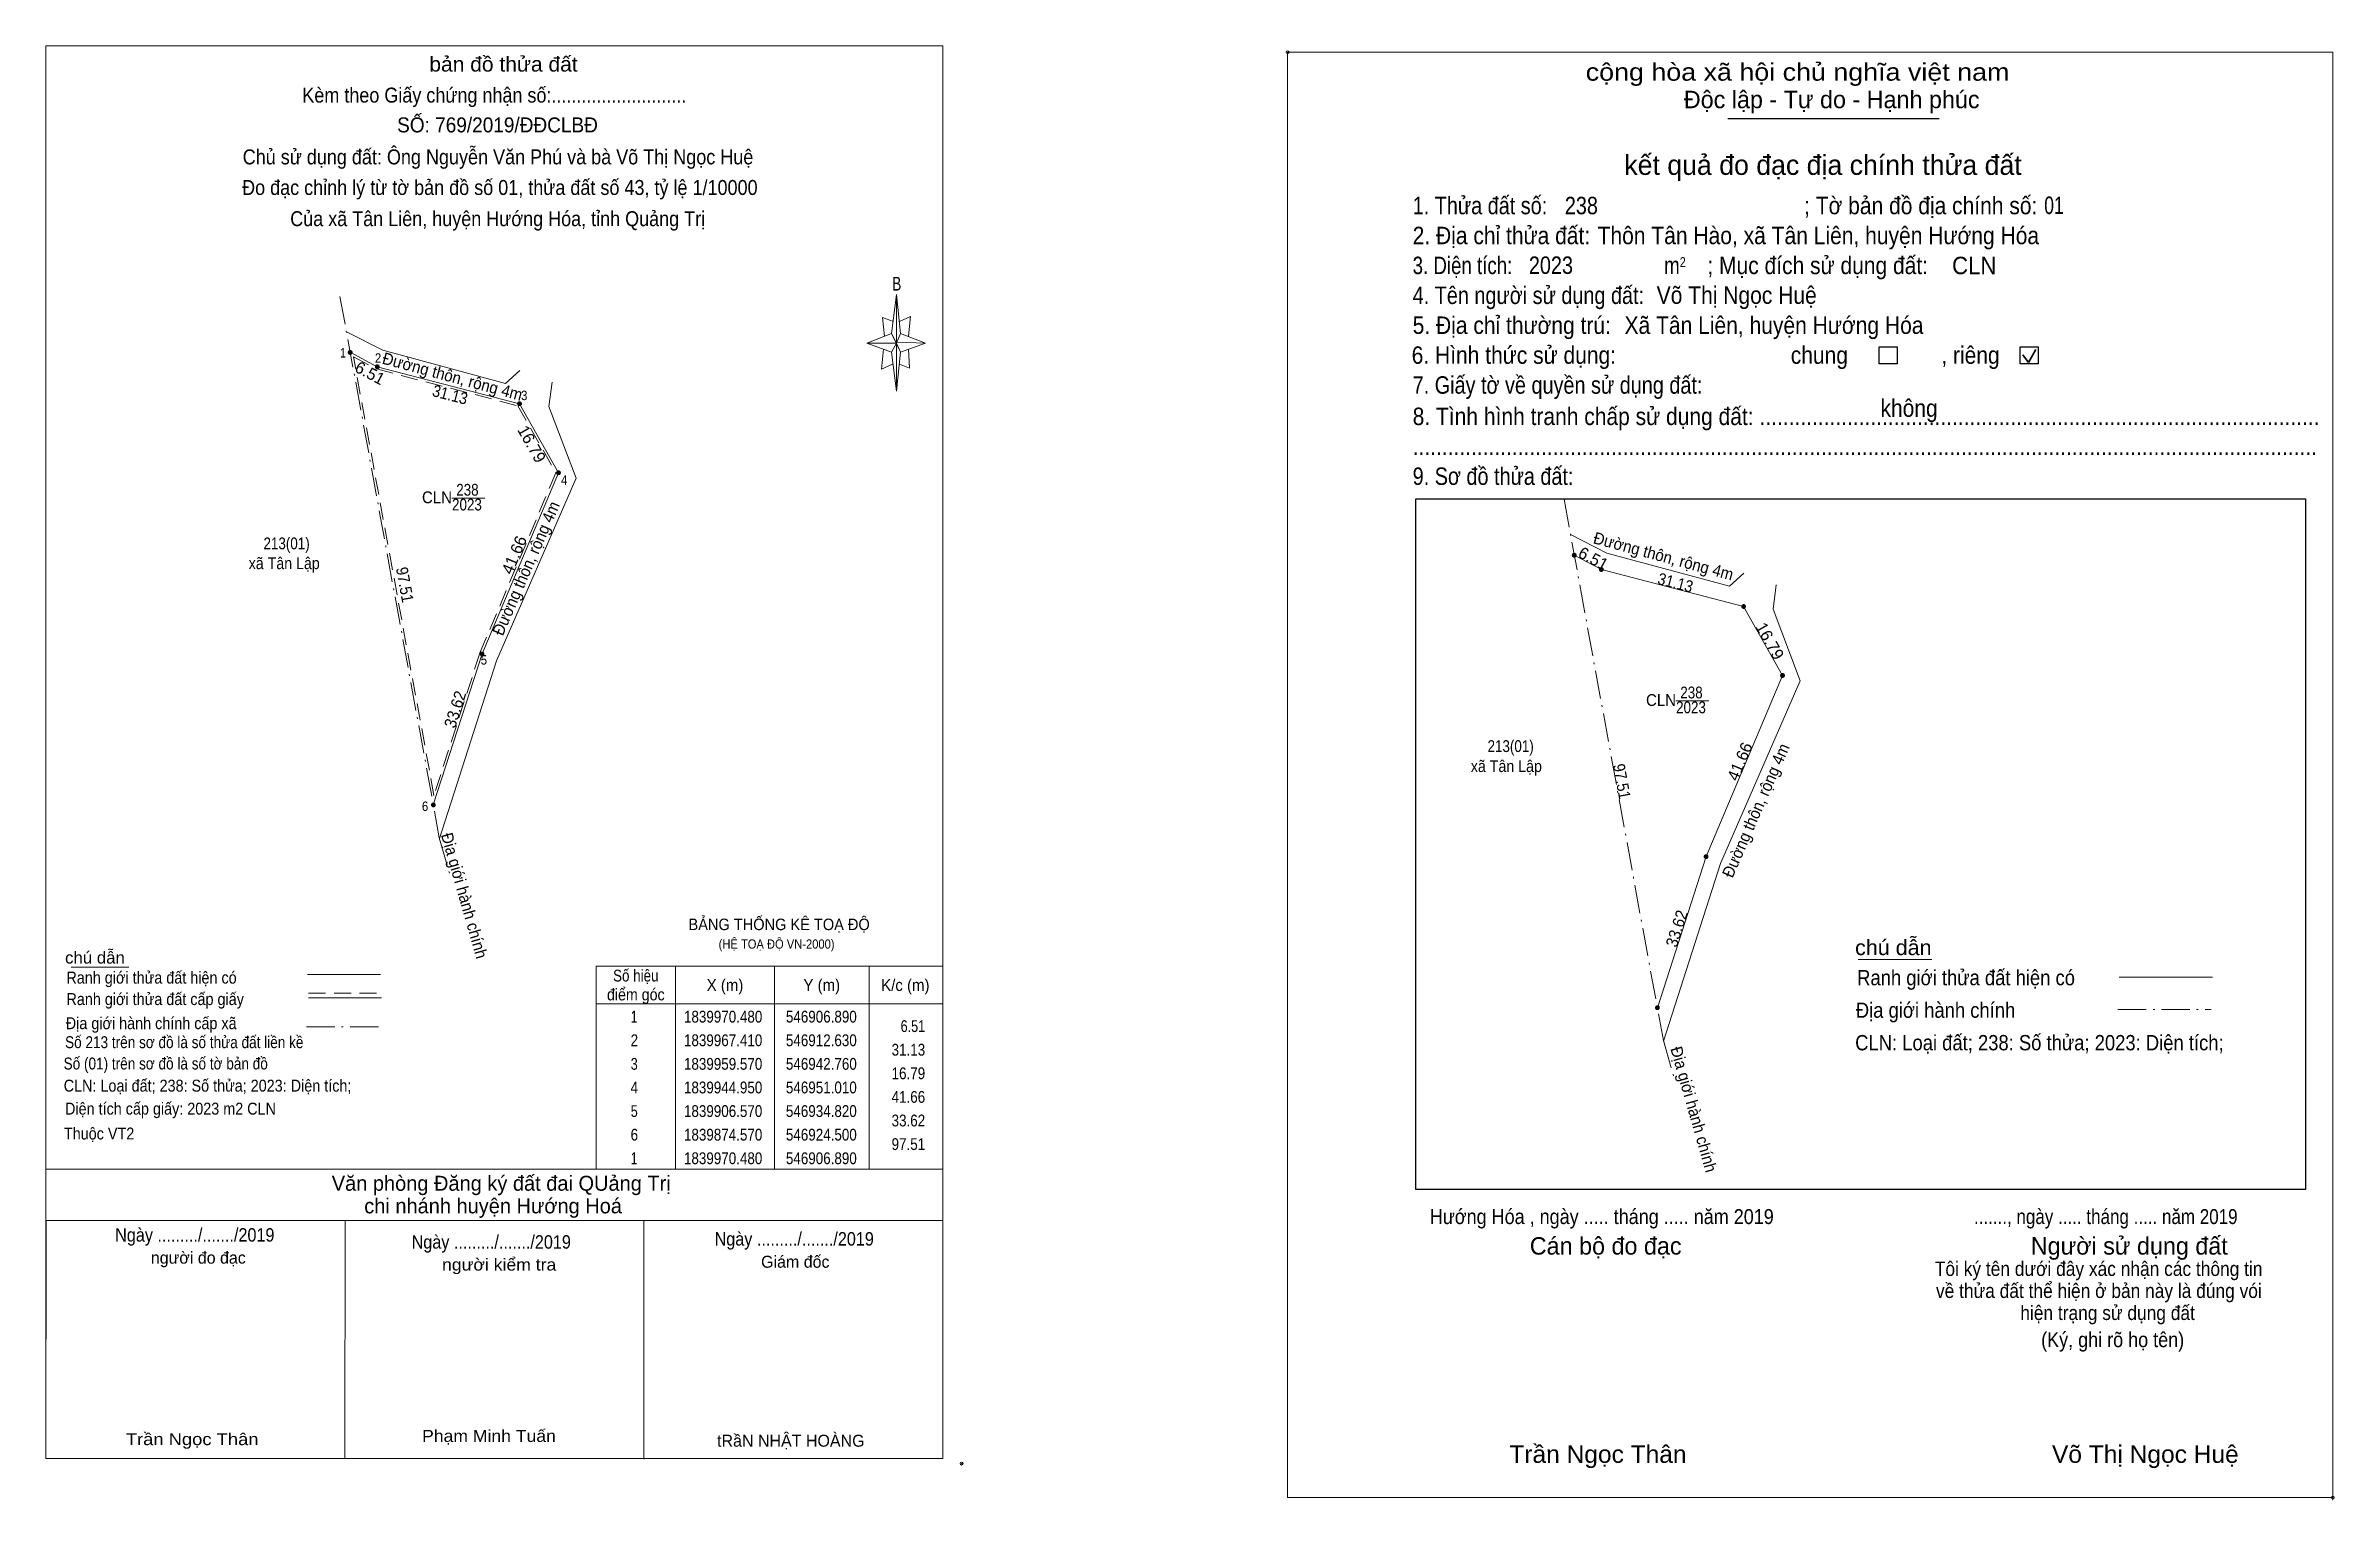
# Model space of a CAD drawing. Header units: centimetres. Extents: x 545770 to 546957, y 1839649 to 1840080.
# Drawn here: x 545770.2 to 546254.9, y 1839649.3 to 1839957.5 of the extents above; entities that cross this region are included whole.
import ezdxf
from ezdxf.enums import TextEntityAlignment as Align

# ---------------------------------------------------------------- set-up
doc = ezdxf.new("R2010")
doc.units = ezdxf.units.CM
doc.header["$LTSCALE"] = 1.2
doc.header["$PDMODE"] = 32
doc.header["$PDSIZE"] = 0.6
doc.linetypes.add('DOT_DASHED', pattern=[7.7, 5, -1.2, 0.3, -1.2])
doc.linetypes.add('MEDIUM_DASHED', pattern=[4.5, 3, -1.5])
for name, color, linetype, lineweight in [('17', 7, 'Continuous', 13), ('2', 7, 'Continuous', 13), ('5', 7, 'Continuous', 13), ('6', 7, 'Continuous', 13), ('63', 7, 'Continuous', 13)]:
    doc.layers.add(name, color=color, linetype=linetype, lineweight=lineweight)

msp = doc.modelspace()

# ---------------------------------------------------------------- texts
at = {"layer": '2'}
for s, height, width, p in [('cộng hòa xã hội chủ nghĩa việt nam', 3.696, 1.15, (546096.37, 1839950.09)), ('1. Thửa đất số:', 3.696, 0.85, (546059.71, 1839921.79)), ('238', 3.7, 0.85, (546091.94, 1839921.79)), ('; Tờ bản đồ địa chính số:', 3.696, 0.9, (546142.63, 1839921.79)), ('01', 3.7, 0.75, (546193.5, 1839921.84)), ('2. Địa chỉ thửa đất:', 3.696, 0.9, (546059.71, 1839915.45)), ('Thôn Tân Hào, xã Tân Liên, huyện Hướng Hóa', 3.7, 0.9, (546098.88, 1839915.45)), ('3. Diện tích:', 3.696, 0.8, (546059.71, 1839909.11)), ('2023', 3.7, 0.85, (546084.32, 1839909.15)), ('m', 3.696, 0.8, (546112.98, 1839909.11)), ('2', 2.112, 0.8, (546116.3, 1839910.6)), ('; Mục đích sử dụng đất:', 3.696, 0.9, (546122.14, 1839909.11)), ('CLN', 3.7, 0.95, (546173.97, 1839909.09)), ('4. Tên người sử dụng đất:', 3.696, 0.85, (546059.71, 1839902.78)), ('Võ Thị Ngọc Huệ', 3.7, 0.9, (546111.4, 1839902.81)), ('5. Địa chỉ thường trú:', 3.696, 0.9, (546059.71, 1839896.44)), (' Xã Tân Liên, huyện Hướng Hóa', 3.7, 0.9, (546103.35, 1839896.44)), ('6. Hình thức sử dụng:', 3.696, 0.9, (546059.5, 1839890.11)), ('chung                , riêng', 3.696, 0.9, (546139.8, 1839890.11)), ('7. Giấy tờ về quyền sử dụng đất:', 3.696, 0.85, (546059.71, 1839883.77)), ('8. Tình hình tranh chấp sử dụng đất: ................................................................................................', 3.696, 0.9, (546059.71, 1839877.13)), ('không', 3.696, 0.9, (546158.81, 1839878.87)), ('...........................................................................................................................................................', 3.696, 0.9, (546059.71, 1839870.79)), ('9. Sơ đồ thửa đất:', 3.696, 0.85, (546059.71, 1839864.45)), ('BẢNG THỐNG KÊ TOẠ ĐỘ ', 2.428, 0.95, (545906.31, 1839770.13)), ('(HỆ TOẠ ĐỘ VN-2000)', 1.963, 0.9, (545912.69, 1839766.2)), ('chú dẫn', 3.24, 1.05, (546153.43, 1839764.83)), ('Ranh giới thửa đất hiện có ', 3.24, 0.9, (546153.87, 1839758.44)), ('Địa giới hành chính', 3.24, 0.9, (546153.59, 1839751.55)), ('CLN: Loại đất; 238: Số thửa; 2023: Diện tích;', 3.24, 0.9, (546153.45, 1839744.66)), ('Hướng Hóa , ngày ..... tháng ..... năm 2019', 3.168, 0.9, (546063.33, 1839707.85)), ('......., ngày ..... tháng ..... năm 2019', 3.168, 0.85, (546178.61, 1839707.85)), ('(Ký, ghi rõ họ tên)', 3.168, 0.9, (546192.84, 1839681.77)), ('Trần Ngọc Thân', 3.7, 1.05, (546080.19, 1839657.26)), ('Võ Thị Ngọc Huệ', 3.7, 1.05, (546195.14, 1839657.26))]:
    msp.add_text(s, height=height, dxfattribs=dict(at, width=width)).set_placement(p)
for s, p in [('Độc lập - Tự do - Hạnh phúc', (546117.15, 1839944.26)), ('Cán bộ đo đạc', (546084.52, 1839701.38)), ('Người sử dụng đất', (546190.65, 1839701.38))]:
    msp.add_text(s, height=3.696, dxfattribs=at).set_placement(p)
for s, height, p in [('kết quả đo đạc địa chính thửa đất', 4.224, (546146.635, 1839930.13)), ('.', 1.056, (546254.624, 1839649.34))]:
    msp.add_text(s, height=height, dxfattribs=at).set_placement(p, align=Align.CENTER)
for s, rotation, p in [('6.51', 331.86, (545838.245, 1839887.045)), ('16.79', 299.436, (545872.012, 1839872.499)), ('41.66', 67.128, (545870.533, 1839849.134)), ('6.51', 331.86, (546097.395, 1839847.745)), ('16.79', 299.436, (546134.282, 1839830.759)), ('41.66', 67.128, (546130.173, 1839805.364))]:
    msp.add_text(s, height=2.5, rotation=rotation, dxfattribs=at).set_placement(p, align=Align.CENTER)
for s, rotation, width, p in [('Đường thôn, rộng 4m', 344.932, 0.95, (545855.985, 1839886.209)), ('31.13', 345.415, 0.9, (545855.495, 1839882.36)), ('Đường thôn, rộng 4m', 66.427, 0.95, (545873.04, 1839846.275)), ('Đường thôn, rộng 4m', 344.932, 0.95, (546112.52, 1839848.148)), ('97.51', 280.404, 0.9, (545844.992, 1839843.081)), ('31.13', 345.415, 0.9, (546115.065, 1839842.53)), ('33.62', 72.125, 0.95, (545858.057, 1839816.516)), ('Đường thôn, rộng 4m', 66.427, 0.95, (546133.55, 1839794.985)), ('97.51', 280.404, 0.9, (546102.792, 1839801.411)), ('Địa giới hành chính', 285.916, 0.95, (545857.618, 1839777.098)), ('33.62', 72.125, 0.95, (546116.837, 1839770.076)), ('Địa giới hành chính', 285.916, 0.95, (546118.048, 1839731.818))]:
    msp.add_text(s, height=2.5, rotation=rotation, dxfattribs=dict(at, width=width)).set_placement(p, align=Align.CENTER)
for s, height, width, p in [('CLN', 2.5, 0.95, (545853.025, 1839860.57)), ('2023', 2.5, 0.85, (545859.37, 1839859.03)), ('238', 2.5, 0.85, (545859.47, 1839862.17)), ('213(01)', 2.5, 0.85, (545821.165, 1839850.81)), ('xã Tân Lập', 2.5, 0.9, (545820.665, 1839846.6)), ('CLN', 2.5, 0.95, (546112.325, 1839817.62)), ('2023', 2.5, 0.85, (546118.67, 1839816.08)), ('238', 2.5, 0.85, (546118.77, 1839819.22)), ('213(01)', 2.5, 0.85, (546080.465, 1839807.86)), ('xã Tân Lập', 2.5, 0.9, (546079.555, 1839803.62)), ('Tôi ký tên dưới đây xác nhận các thông tin', 3.053, 0.9, (546205.025, 1839696.86)), ('về thửa đất thể hiện ở bản này là đúng vói', 3.053, 0.9, (546205.075, 1839692.19)), ('hiện trạng sử dụng đất', 3.053, 0.9, (546206.92, 1839687.52))]:
    msp.add_text(s, height=height, dxfattribs=dict(at, width=width)).set_placement(p, align=Align.CENTER)
at = {"layer": '5'}
for s, height, width, p in [('bản đồ thửa đất', 3.167, 1.05, (545867.115, 1839952.02)), ('Kèm theo Giấy chứng nhận số:...........................', 3.167, 0.9, (545865.18, 1839945.45)), ('SỐ: 769/2019/ĐĐCLBĐ', 3.17, 0.95, (545865.845, 1839939.14)), ('Chủ sử dụng đất: Ông Nguyễn Văn Phú và bà Võ Thị Ngọc Huệ', 3.17, 0.9, (545865.955, 1839932.36)), ('Đo đạc chỉnh lý từ tờ bản đồ số 01, thửa đất số 43, tỷ lệ 1/10000 ', 3.17, 0.9, (545866.87, 1839925.88)), ('Của xã Tân Liên, huyện Hướng Hóa, tỉnh Quảng Trị', 3.167, 0.9, (545865.88, 1839919.27)), ('B', 2.908, 0.75, (545950.415, 1839905.62))]:
    msp.add_text(s, height=height, dxfattribs=dict(at, width=width)).set_placement(p, align=Align.CENTER)
at = {"layer": '6'}
for s, height, width, p in [('1', 2, 0.85, (545833.115, 1839891.44)), ('2', 2, 0.9, (545840.545, 1839890.34)), ('3', 2, 0.9, (545871.5, 1839882.42)), ('4', 2, 0.9, (545879.955, 1839864.45)), ('5', 2, 0.9, (545862.965, 1839826.38)), ('6', 2, 0.9, (545850.495, 1839795.37)), ('Ngày ........./......./2019', 2.85, 0.9, (545801.72, 1839704.13)), ('Ngày ........./......./2019', 2.85, 0.9, (545928.7, 1839703.29)), ('Ngày ........./......./2019', 2.85, 0.9, (545864.52, 1839702.64)), ('người kiểm tra', 2.533, 1.1, (545866.195, 1839698)), ('Trần Ngọc Thân', 2.53, 1.15, (545801.16, 1839661.01)), ('Phạm Minh Tuấn', 2.53, 1.1, (545864.035, 1839661.7))]:
    msp.add_text(s, height=height, dxfattribs=dict(at, width=width)).set_placement(p, align=Align.CENTER)
for s, height, width, p in [('chú dẫn', 2.533, 1.05, (545774.24, 1839763.04)), ('Ranh giới thửa đất hiện có ', 2.533, 0.9, (545774.52, 1839758.8)), ('Ranh giới thửa đất cấp giấy', 2.533, 0.9, (545774.53, 1839754.25)), ('Địa giới hành chính cấp xã', 2.53, 0.9, (545774.39, 1839749.14)), ('Số 213 trên sơ đồ là số thửa đất liền kề', 2.53, 0.85, (545774.24, 1839745.12)), ('Số (01) trên sơ đồ là số tờ bản đồ', 2.53, 0.85, (545773.93, 1839740.6)), ('CLN: Loại đất; 238: Số thửa; 2023: Diện tích;', 2.53, 0.9, (545773.95, 1839735.91)), ('Diện tích cấp giấy: 2023 m2 CLN', 2.53, 0.9, (545774.23, 1839731.04)), ('Thuộc VT2', 2.53, 0.9, (545774, 1839725.77))]:
    msp.add_text(s, height=height, dxfattribs=dict(at, width=width)).set_placement(p)
for s, height, p in [(' Văn phòng Đăng ký đất đai QUảng Trị', 3.167, (545866.045, 1839714.91)), ('chi nhánh huyện Hướng Hoá', 3.167, (545864.91, 1839710.12)), ('người đo đạc', 2.533, (545802.465, 1839699.46)), ('Giám đốc', 2.533, (545928.925, 1839698.6)), ('tRầN NHẬT HOÀNG', 2.533, (545927.98, 1839660.68))]:
    msp.add_text(s, height=height, dxfattribs=at).set_placement(p, align=Align.CENTER)
at = {"layer": '63'}
for s, width, p in [('Số hiệu', 0.85, (545895.14, 1839759.24)), ('X (m)', 0.95, (545914.04, 1839757.24)), ('Y (m)', 0.95, (545934.535, 1839757.24)), ('K/c (m)', 0.95, (545952.24, 1839757.24)), ('điểm góc', 0.9, (545895.14, 1839755.24)), (' 1', 0.75, (545894.435, 1839750.54)), ('1839970.480', 0.85, (545913.64, 1839750.54)), ('546906.890', 0.85, (545934.445, 1839750.54)), (' 2', 0.85, (545894.44, 1839745.54)), ('1839967.410', 0.85, (545913.64, 1839745.54)), ('546912.630', 0.85, (545934.445, 1839745.54)), (' 3', 0.8, (545894.44, 1839740.54)), ('1839959.570', 0.85, (545913.64, 1839740.54)), ('546942.760', 0.85, (545934.445, 1839740.54)), (' 4', 0.85, (545894.435, 1839735.54)), ('1839944.950', 0.85, (545913.64, 1839735.54)), ('546951.010', 0.85, (545934.445, 1839735.54)), (' 5', 0.8, (545894.44, 1839730.54)), ('1839906.570', 0.85, (545913.64, 1839730.54)), ('546934.820', 0.85, (545934.445, 1839730.54)), (' 6', 0.85, (545894.44, 1839725.54)), ('1839874.570', 0.85, (545913.64, 1839725.54)), ('546924.500', 0.85, (545934.445, 1839725.54)), (' 1', 0.75, (545894.435, 1839720.54)), ('1839970.480', 0.85, (545913.64, 1839720.54)), ('546906.890', 0.85, (545934.445, 1839720.54))]:
    msp.add_text(s, height=2.5, dxfattribs=dict(at, width=width)).set_placement(p, align=Align.CENTER)
for s, width, p in [('6.51', 0.8, (545956.44, 1839748.54)), ('31.13', 0.85, (545956.44, 1839743.54)), ('16.79', 0.85, (545956.44, 1839738.54)), ('41.66', 0.85, (545956.44, 1839733.54)), ('33.62', 0.85, (545956.44, 1839728.54)), ('97.51', 0.85, (545956.44, 1839723.54))]:
    msp.add_text(s, height=2.5, dxfattribs=dict(at, width=width)).set_placement(p, align=Align.RIGHT)

# ---------------------------------------------------------------- hatches: boundary and pattern name
at = {"layer": '2'}
for points in [[(545835.031, 1839892.512, 1), (545834.231, 1839892.512, 1)], [(545840.781, 1839889.482, 1), (545839.981, 1839889.482, 1)], [(545870.911, 1839881.642, 1), (545870.111, 1839881.642, 1)], [(545879.161, 1839867.022, 1), (545878.361, 1839867.022, 1)], [(546094.331, 1839849.562, 1), (546093.531, 1839849.562, 1)], [(546100.081, 1839846.532, 1), (546099.281, 1839846.532, 1)], [(546130.211, 1839838.692, 1), (546129.411, 1839838.692, 1)], [(545862.971, 1839828.642, 1), (545862.171, 1839828.642, 1)], [(546138.461, 1839824.072, 1), (546137.661, 1839824.072, 1)], [(545852.651, 1839796.642, 1), (545851.851, 1839796.642, 1)], [(546122.271, 1839785.692, 1), (546121.471, 1839785.692, 1)], [(546111.951, 1839753.692, 1), (546111.151, 1839753.692, 1)]]:
    msp.add_hatch(color=256, dxfattribs=at).paths.add_polyline_path(points)

# ---------------------------------------------------------------- linework, layer by layer
at = {"layer": '17'}
for p, q in [((545775.55, 1839762.3), (545787.78, 1839762.3)), ((545770.15, 1839658.15), (545770.21, 1839708.63))]:
    msp.add_line(p, q, dxfattribs=at)
for points in [[(545833.48, 1839658.1), (545833.48, 1839658.15), (545833.54, 1839708.58)], [(545896.82, 1839658.04), (545896.82, 1839658.15), (545896.87, 1839708.52)]]:
    msp.add_lwpolyline(points, dxfattribs=at)
at = {"layer": '2', "lineweight": 25}
for p, q in [((546126.48, 1839942.09), (546171.25, 1839942.09)), ((546060.37, 1839861.52), (546248.87, 1839861.52)), ((546248.87, 1839861.52), (546248.87, 1839715.15))]:
    msp.add_line(p, q, dxfattribs=at)
at = {"layer": '2'}
for p, q in [((545841.53, 1839892.97), (545833.85, 1839896.86)), ((545876.75, 1839881.07), (545877.4, 1839886.23)), ((545876.75, 1839881.07), (545882.5, 1839865.87)), ((545856.18, 1839861.63), (545863.16, 1839861.63)), ((545865.61, 1839827.16), (545882.5, 1839865.87)), ((546100.83, 1839850.02), (546093.15, 1839853.91)), ((546136.05, 1839838.12), (546136.7, 1839843.28)), ((546136.05, 1839838.12), (546141.8, 1839822.92)), ((545853.56, 1839789.54), (545865.61, 1839827.16)), ((546124.91, 1839784.21), (546141.8, 1839822.92)), ((546115.48, 1839818.68), (546122.46, 1839818.68)), ((546112.86, 1839746.59), (546124.91, 1839784.21)), ((546154.08, 1839763.92), (546169.72, 1839763.92)), ((546209.38, 1839760.17), (546229.12, 1839760.17))]:
    msp.add_line(p, q, dxfattribs=at)
at = {"layer": '2', "lineweight": 35}
for p, q in [((546188.93, 1839892.04), (546190.19, 1839890.4)), ((546190.19, 1839890.4), (546191.72, 1839893.14))]:
    msp.add_line(p, q, dxfattribs=at)
at = {"layer": '2', "linetype": 'DOT_DASHED'}
msp.add_line((546209.1, 1839753.28), (546228.84, 1839753.28), dxfattribs=at)
at = {"layer": '2'}
msp.add_lwpolyline([(546033.22, 1839956.13), (546254.63, 1839956.13), (546254.63, 1839649.89), (546033.22, 1839649.89)], close=True, dxfattribs=at)
at = {"layer": '2', "linetype": 'DOT_DASHED'}
for points in [[(545832.47, 1839904.38), (545853.52, 1839789.69), (545855.73, 1839781.94)], [(546091.77, 1839861.43), (546112.82, 1839746.74), (546115.03, 1839738.99)]]:
    msp.add_lwpolyline(points, dxfattribs=at)
at = {"layer": '2'}
for points in [[(545834.64, 1839892.55), (545840.38, 1839889.48), (545870.51, 1839881.64), (545878.76, 1839867.02), (545862.57, 1839828.64), (545852.25, 1839796.64)], [(545841.53, 1839892.97), (545867.53, 1839885.97), (545870.55, 1839888.68)], [(546093.94, 1839849.6), (546099.68, 1839846.53), (546129.81, 1839838.69), (546138.06, 1839824.07), (546121.87, 1839785.69), (546111.55, 1839753.69)], [(546100.83, 1839850.02), (546126.83, 1839843.02), (546129.85, 1839845.73)]]:
    msp.add_lwpolyline(points, dxfattribs=at)
at = {"layer": '2', "lineweight": 25}
for points in [[(546158.52, 1839893.67), (546162.32, 1839893.67), (546162.32, 1839890.12), (546158.52, 1839890.12)], [(546188.43, 1839893.67), (546192.24, 1839893.67), (546192.24, 1839890.12), (546188.43, 1839890.12)]]:
    msp.add_lwpolyline(points, close=True, dxfattribs=at)
msp.add_lwpolyline([(546248.87, 1839715.15), (546060.37, 1839715.15), (546060.37, 1839861.52)], dxfattribs=at)
at = {"layer": '2', "linetype": 'MEDIUM_DASHED'}
for centre in [(545834.631, 1839892.512), (545840.381, 1839889.482), (545870.511, 1839881.642), (545878.761, 1839867.022), (546093.931, 1839849.562), (546099.681, 1839846.532), (546129.811, 1839838.692), (545862.571, 1839828.642), (546138.061, 1839824.072), (545852.251, 1839796.642), (546121.871, 1839785.692), (546111.551, 1839753.692)]:
    msp.add_circle(centre, 0.4, dxfattribs=at)
at = {"layer": '2'}
for p in [(546033.22, 1839956.13), (546254.63, 1839649.89)]:
    msp.add_point(p, dxfattribs=at)
at = {"layer": '5'}
for p, q in [((545949.33, 1839896.56), (545950.38, 1839904.8)), ((545951.23, 1839896.56), (545956.51, 1839894.45)), ((545949.33, 1839892.55), (545944.05, 1839894.45)), ((545951.23, 1839892.55), (545950.38, 1839884.32)), ((545952.92, 1839893.19), (545953.13, 1839889.18)), ((545953.13, 1839889.18), (545951.02, 1839890.02))]:
    msp.add_line(p, q, dxfattribs=at)
for points in [[(545770.15, 1839957.49), (545960.15, 1839957.49), (545960.15, 1839658.15), (545770.15, 1839658.15)], [(545950.38, 1839904.8), (545951.23, 1839896.56), (545950.38, 1839894.45)], [(545950.38, 1839894.45), (545944.05, 1839894.45), (545949.33, 1839896.56), (545951.23, 1839892.55), (545956.51, 1839894.45), (545950.38, 1839894.66)], [(545950.38, 1839894.45), (545950.38, 1839884.32), (545949.33, 1839892.55)]]:
    msp.add_lwpolyline(points, close=True, dxfattribs=at)
for points in [[(545951.02, 1839899.1), (545953.34, 1839900.15), (545952.92, 1839895.93)], [(545950.38, 1839894.45), (545949.33, 1839896.56), (545944.05, 1839894.45)], [(545949.75, 1839899.1), (545947.43, 1839899.94), (545947.85, 1839895.93)], [(545947.64, 1839893.19), (545947.22, 1839888.97), (545949.54, 1839890.02)], [(545950.38, 1839894.45), (545951.23, 1839892.55), (545956.51, 1839894.45)]]:
    msp.add_lwpolyline(points, dxfattribs=at)
at = {"layer": '6'}
for p, q in [((545825.6, 1839760.7), (545841.03, 1839760.7)), ((545825.83, 1839755.75), (545841.27, 1839755.75)), ((545770.15, 1839719.5), (545960.15, 1839719.5)), ((545770.15, 1839719.5), (545960.15, 1839719.5)), ((545770.15, 1839708.6), (545960.15, 1839708.6))]:
    msp.add_line(p, q, dxfattribs=at)
at = {"layer": '6', "linetype": 'MEDIUM_DASHED'}
msp.add_line((545825.83, 1839756.79), (545841.38, 1839756.79), dxfattribs=at)
at = {"layer": '6', "linetype": 'DOT_DASHED'}
msp.add_line((545825.37, 1839749.61), (545840.81, 1839749.61), dxfattribs=at)
at = {"layer": '6', "linetype": 'MEDIUM_DASHED'}
msp.add_lwpolyline([(545835.32, 1839891.62), (545840.2, 1839889.01), (545870.18, 1839881.21), (545878.2, 1839866.99), (545862.1, 1839828.81), (545852.38, 1839798.68)], close=True, dxfattribs=at)
at = {"layer": '6'}
msp.add_point((545964.16, 1839657.09), dxfattribs=at)
at = {"layer": '63'}
for p, q in [((545903.55, 1839762.5), (545903.55, 1839719.5)), ((545924.55, 1839762.5), (545924.55, 1839719.5)), ((545944.55, 1839762.5), (545944.55, 1839719.5)), ((545886.75, 1839754.5), (545960.15, 1839754.5))]:
    msp.add_line(p, q, dxfattribs=at)
msp.add_lwpolyline([(545886.75, 1839762.5), (545960.15, 1839762.5), (545960.15, 1839719.5), (545886.75, 1839719.5)], close=True, dxfattribs=at)

msp.set_redraw_order([(e.dxf.handle, doc.entitydb.next_handle()) for e in msp.query("TEXT MTEXT ATTDEF DIMENSION ARC_DIMENSION")])  # texts and dimensions are drawn at this point

doc.saveas('drawing.dxf')
